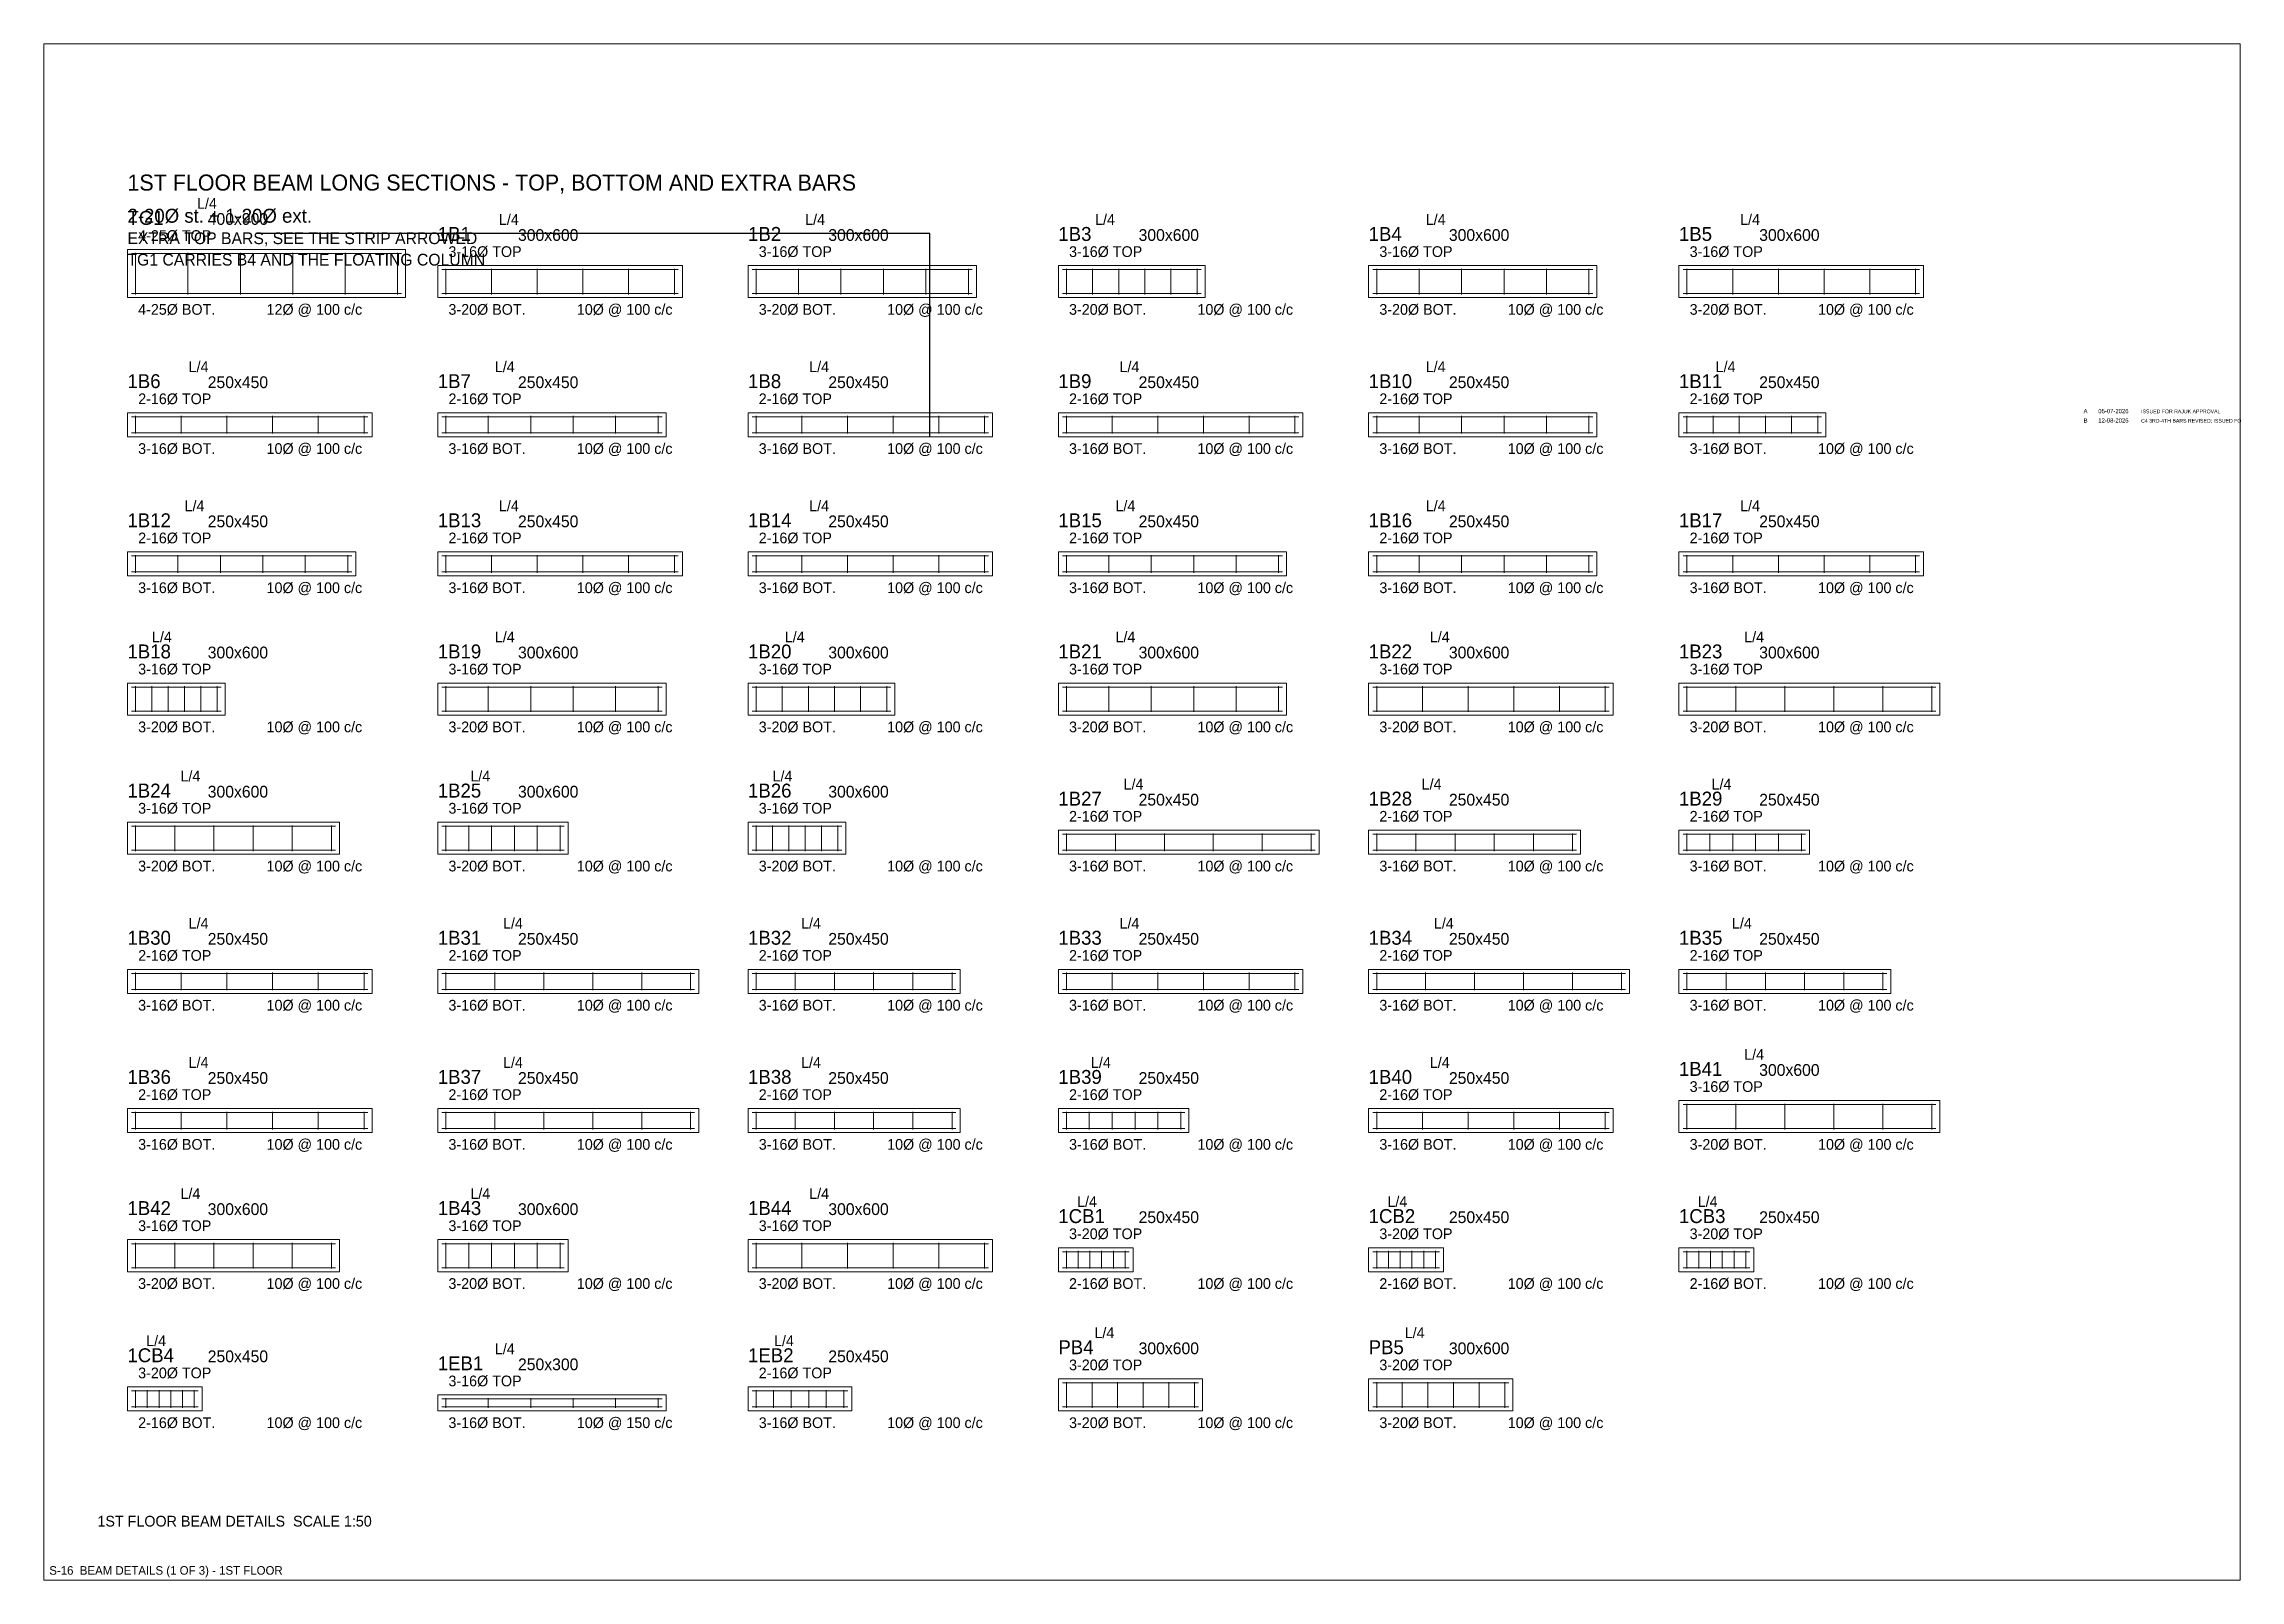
# Model space of a CAD drawing. Extents: x 1000 to 741800, y -207200 to 58400.
# Drawn here: x 1000 to 83100, y -137800 to -80400 of the extents above; entities that cross this region are included whole.
import ezdxf

# ---------------------------------------------------------------- set-up
doc = ezdxf.new("R2010")
doc.units = 0
doc.layers.get('0').update_dxf_attribs({"lineweight": 0, "plot": 0})
for name, color, linetype, lineweight, plot in [('Beam Line', 4, 'Continuous', 0, False), ('Dimension', 6, 'Continuous', 0, False), ('Rod-1', 6, 'Continuous', 0, False), ('Rod-2', 2, 'Continuous', 0, False), ('Rod-Stirrup', 3, 'Continuous', 0, False), ('Sheet', 7, 'Continuous', 0, False), ('Text-1', 7, 'Continuous', 0, False), ('Text-2', 7, 'Continuous', 0, False), ('TITLE', 7, 'Continuous', 0, False)]:
    doc.layers.add(name, color=color, linetype=linetype, lineweight=lineweight, plot=plot)
doc.styles.add('OpenSansCondensed-Light', font='OpenSansCondensed-Light.ttf')
doc.dimstyles.new('EZDXF', dxfattribs={"dimtxt": 0.25, "dimasz": 0.175, "dimexe": 0.375, "dimexo": 0.125, "dimgap": 0.1, "dimtad": 1, "dimlfac": 100, "dimzin": 12, "dimdsep": 46, "dimtxsty": 'OpenSansCondensed-Light', "dimblk": 'ARCHTICK', "dimcen": 2.5, "dimclrd": 256, "dimclre": 256, "dimclrt": 256, "dimazin": 3, "dimtfac": 0.5, "dimtmove": 2, "dimatfit": 3})

msp = doc.modelspace()

# ---------------------------------------------------------------- texts
at = {"layer": 'Sheet'}
for s, height, p in [('1ST FLOOR BEAM LONG SECTIONS - TOP, BOTTOM AND EXTRA BARS', 600, (4123, -85880)), ('1ST FLOOR BEAM DETAILS  SCALE 1:50', 400, (3000, -135800)), ('S-16  BEAM DETAILS (1 OF 3) - 1ST FLOOR', 320, (1200, -137600))]:
    msp.add_text(s, height=height, dxfattribs=at).set_placement(p)
at = {"layer": 'Text-1'}
for s, height, p in [('TG1', 520, (4123, -87160)), ('400x900', 440, (7123, -87160)), ('1B1', 520, (15723, -87760)), ('300x600', 440, (18723, -87760)), ('1B2', 520, (27323, -87760)), ('300x600', 440, (30323, -87760)), ('1B3', 520, (38923, -87760)), ('300x600', 440, (41923, -87760)), ('1B4', 520, (50523, -87760)), ('300x600', 440, (53523, -87760)), ('1B5', 520, (62123, -87760)), ('300x600', 440, (65123, -87760)), ('1B6', 520, (4123, -93260)), ('1B7', 520, (15723, -93260)), ('1B8', 520, (27323, -93260)), ('1B9', 520, (38923, -93260)), ('1B10', 520, (50523, -93260)), ('1B11', 520, (62123, -93260)), ('250x450', 440, (7123, -93260)), ('250x450', 440, (18723, -93260)), ('250x450', 440, (30323, -93260)), ('250x450', 440, (41923, -93260)), ('250x450', 440, (53523, -93260)), ('250x450', 440, (65123, -93260)), ('1B12', 520, (4123, -98460)), ('250x450', 440, (7123, -98460)), ('1B13', 520, (15723, -98460)), ('250x450', 440, (18723, -98460)), ('1B14', 520, (27323, -98460)), ('250x450', 440, (30323, -98460)), ('1B15', 520, (38923, -98460)), ('250x450', 440, (41923, -98460)), ('1B16', 520, (50523, -98460)), ('250x450', 440, (53523, -98460)), ('1B17', 520, (62123, -98460)), ('250x450', 440, (65123, -98460)), ('1B18', 520, (4123, -103360)), ('300x600', 440, (7123, -103360)), ('1B19', 520, (15723, -103360)), ('300x600', 440, (18723, -103360)), ('1B20', 520, (27323, -103360)), ('300x600', 440, (30323, -103360)), ('1B21', 520, (38923, -103360)), ('300x600', 440, (41923, -103360)), ('1B22', 520, (50523, -103360)), ('300x600', 440, (53523, -103360)), ('1B23', 520, (62123, -103360)), ('300x600', 440, (65123, -103360)), ('1B24', 520, (4123, -108560)), ('300x600', 440, (7123, -108560)), ('1B25', 520, (15723, -108560)), ('300x600', 440, (18723, -108560)), ('1B26', 520, (27323, -108560)), ('300x600', 440, (30323, -108560)), ('1B27', 520, (38923, -108860)), ('1B28', 520, (50523, -108860)), ('1B29', 520, (62123, -108860)), ('250x450', 440, (41923, -108860)), ('250x450', 440, (53523, -108860)), ('250x450', 440, (65123, -108860)), ('1B30', 520, (4123, -114060)), ('250x450', 440, (7123, -114060)), ('1B31', 520, (15723, -114060)), ('250x450', 440, (18723, -114060)), ('1B32', 520, (27323, -114060)), ('250x450', 440, (30323, -114060)), ('1B33', 520, (38923, -114060)), ('250x450', 440, (41923, -114060)), ('1B34', 520, (50523, -114060)), ('250x450', 440, (53523, -114060)), ('1B35', 520, (62123, -114060)), ('250x450', 440, (65123, -114060)), ('1B36', 520, (4123, -119260)), ('250x450', 440, (7123, -119260)), ('1B37', 520, (15723, -119260)), ('250x450', 440, (18723, -119260)), ('1B38', 520, (27323, -119260)), ('250x450', 440, (30323, -119260)), ('1B39', 520, (38923, -119260)), ('250x450', 440, (41923, -119260)), ('1B40', 520, (50523, -119260)), ('250x450', 440, (53523, -119260)), ('1B41', 520, (62123, -118960)), ('300x600', 440, (65123, -118960)), ('1B42', 520, (4123, -124160)), ('300x600', 440, (7123, -124160)), ('1B43', 520, (15723, -124160)), ('300x600', 440, (18723, -124160)), ('1B44', 520, (27323, -124160)), ('300x600', 440, (30323, -124160)), ('1CB1', 520, (38923, -124460)), ('1CB2', 520, (50523, -124460)), ('1CB3', 520, (62123, -124460)), ('250x450', 440, (41923, -124460)), ('250x450', 440, (53523, -124460)), ('250x450', 440, (65123, -124460)), ('PB4', 520, (38923, -129360)), ('PB5', 520, (50523, -129360)), ('1CB4', 520, (4123, -129660)), ('250x450', 440, (7123, -129660)), ('1EB1', 520, (15723, -129960)), ('250x300', 440, (18723, -129960)), ('1EB2', 520, (27323, -129660)), ('250x450', 440, (30323, -129660)), ('300x600', 440, (41923, -129360)), ('300x600', 440, (53523, -129360))]:
    msp.add_text(s, height=height, dxfattribs=at).set_placement(p)
at = {"layer": 'Text-2'}
for s, height, p in [('L/4', 400, (6723, -86560)), ('2-20%%C st. + 1-20%%C ext.', 520, (4123, -87080)), ('L/4', 400, (18009, -87160)), ('L/4', 400, (29457, -87160)), ('L/4', 400, (40295, -87160)), ('L/4', 400, (52657, -87160)), ('L/4', 400, (64409, -87160)), ('EXTRA TOP BARS, SEE THE STRIP ARROWED', 440, (4123, -87880)), ('4-25%%C TOP', 400, (4523, -87760)), ('TG1 CARRIES B4 AND THE FLOATING COLUMN', 440, (4123, -88680)), ('3-16%%C TOP', 400, (16123, -88360)), ('3-16%%C TOP', 400, (27723, -88360)), ('3-16%%C TOP', 400, (39323, -88360)), ('3-16%%C TOP', 400, (50923, -88360)), ('3-16%%C TOP', 400, (62523, -88360)), ('4-25%%C BOT.', 400, (4523, -90520)), ('12%%C @ 100 c/c', 400, (9323, -90520)), ('3-20%%C BOT.', 400, (16123, -90520)), ('10%%C @ 100 c/c', 400, (20923, -90520)), ('3-20%%C BOT.', 400, (27723, -90520)), ('10%%C @ 100 c/c', 400, (32523, -90520)), ('3-20%%C BOT.', 400, (39323, -90520)), ('10%%C @ 100 c/c', 400, (44123, -90520)), ('3-20%%C BOT.', 400, (50923, -90520)), ('10%%C @ 100 c/c', 400, (55723, -90520)), ('3-20%%C BOT.', 400, (62523, -90520)), ('10%%C @ 100 c/c', 400, (67323, -90520)), ('L/4', 400, (6409, -92660)), ('L/4', 400, (17857, -92660)), ('L/4', 400, (29609, -92660)), ('L/4', 400, (41209, -92660)), ('L/4', 400, (52657, -92660)), ('L/4', 400, (63495, -92660)), ('2-16%%C TOP', 400, (4523, -93860)), ('2-16%%C TOP', 400, (16123, -93860)), ('2-16%%C TOP', 400, (27723, -93860)), ('2-16%%C TOP', 400, (39323, -93860)), ('2-16%%C TOP', 400, (50923, -93860)), ('2-16%%C TOP', 400, (62523, -93860)), ('3-16%%C BOT.', 400, (4523, -95720)), ('10%%C @ 100 c/c', 400, (9323, -95720)), ('3-16%%C BOT.', 400, (16123, -95720)), ('10%%C @ 100 c/c', 400, (20923, -95720)), ('3-16%%C BOT.', 400, (27723, -95720)), ('10%%C @ 100 c/c', 400, (32523, -95720)), ('3-16%%C BOT.', 400, (39323, -95720)), ('10%%C @ 100 c/c', 400, (44123, -95720)), ('3-16%%C BOT.', 400, (50923, -95720)), ('10%%C @ 100 c/c', 400, (55723, -95720)), ('3-16%%C BOT.', 400, (62523, -95720)), ('10%%C @ 100 c/c', 400, (67323, -95720)), ('L/4', 400, (6257, -97860)), ('L/4', 400, (18009, -97860)), ('L/4', 400, (29609, -97860)), ('L/4', 400, (41057, -97860)), ('L/4', 400, (52657, -97860)), ('L/4', 400, (64409, -97860)), ('2-16%%C TOP', 400, (4523, -99060)), ('2-16%%C TOP', 400, (16123, -99060)), ('2-16%%C TOP', 400, (27723, -99060)), ('2-16%%C TOP', 400, (39323, -99060)), ('2-16%%C TOP', 400, (50923, -99060)), ('2-16%%C TOP', 400, (62523, -99060)), ('3-16%%C BOT.', 400, (4523, -100920)), ('10%%C @ 100 c/c', 400, (9323, -100920)), ('3-16%%C BOT.', 400, (16123, -100920)), ('10%%C @ 100 c/c', 400, (20923, -100920)), ('3-16%%C BOT.', 400, (27723, -100920)), ('10%%C @ 100 c/c', 400, (32523, -100920)), ('3-16%%C BOT.', 400, (39323, -100920)), ('10%%C @ 100 c/c', 400, (44123, -100920)), ('3-16%%C BOT.', 400, (50923, -100920)), ('10%%C @ 100 c/c', 400, (55723, -100920)), ('3-16%%C BOT.', 400, (62523, -100920)), ('10%%C @ 100 c/c', 400, (67323, -100920)), ('L/4', 400, (5038, -102760)), ('L/4', 400, (17857, -102760)), ('L/4', 400, (28695, -102760)), ('L/4', 400, (41057, -102760)), ('L/4', 400, (52809, -102760)), ('L/4', 400, (64562, -102760)), ('3-16%%C TOP', 400, (4523, -103960)), ('3-16%%C TOP', 400, (16123, -103960)), ('3-16%%C TOP', 400, (27723, -103960)), ('3-16%%C TOP', 400, (39323, -103960)), ('3-16%%C TOP', 400, (50923, -103960)), ('3-16%%C TOP', 400, (62523, -103960)), ('3-20%%C BOT.', 400, (4523, -106120)), ('10%%C @ 100 c/c', 400, (9323, -106120)), ('3-20%%C BOT.', 400, (16123, -106120)), ('10%%C @ 100 c/c', 400, (20923, -106120)), ('3-20%%C BOT.', 400, (27723, -106120)), ('10%%C @ 100 c/c', 400, (32523, -106120)), ('3-20%%C BOT.', 400, (39323, -106120)), ('10%%C @ 100 c/c', 400, (44123, -106120)), ('3-20%%C BOT.', 400, (50923, -106120)), ('10%%C @ 100 c/c', 400, (55723, -106120)), ('3-20%%C BOT.', 400, (62523, -106120)), ('10%%C @ 100 c/c', 400, (67323, -106120)), ('L/4', 400, (6104, -107960)), ('L/4', 400, (16942, -107960)), ('L/4', 400, (28238, -107960)), ('L/4', 400, (41362, -108260)), ('L/4', 400, (52504, -108260)), ('L/4', 400, (63342, -108260)), ('3-16%%C TOP', 400, (4523, -109160)), ('3-16%%C TOP', 400, (16123, -109160)), ('3-16%%C TOP', 400, (27723, -109160)), ('2-16%%C TOP', 400, (39323, -109460)), ('2-16%%C TOP', 400, (50923, -109460)), ('2-16%%C TOP', 400, (62523, -109460)), ('3-20%%C BOT.', 400, (4523, -111320)), ('10%%C @ 100 c/c', 400, (9323, -111320)), ('3-20%%C BOT.', 400, (16123, -111320)), ('10%%C @ 100 c/c', 400, (20923, -111320)), ('3-20%%C BOT.', 400, (27723, -111320)), ('10%%C @ 100 c/c', 400, (32523, -111320)), ('3-16%%C BOT.', 400, (39323, -111320)), ('10%%C @ 100 c/c', 400, (44123, -111320)), ('3-16%%C BOT.', 400, (50923, -111320)), ('10%%C @ 100 c/c', 400, (55723, -111320)), ('3-16%%C BOT.', 400, (62523, -111320)), ('10%%C @ 100 c/c', 400, (67323, -111320)), ('L/4', 400, (6409, -113460)), ('L/4', 400, (18162, -113460)), ('L/4', 400, (29304, -113460)), ('L/4', 400, (41209, -113460)), ('L/4', 400, (52962, -113460)), ('L/4', 400, (64104, -113460)), ('2-16%%C TOP', 400, (4523, -114660)), ('2-16%%C TOP', 400, (16123, -114660)), ('2-16%%C TOP', 400, (27723, -114660)), ('2-16%%C TOP', 400, (39323, -114660)), ('2-16%%C TOP', 400, (50923, -114660)), ('2-16%%C TOP', 400, (62523, -114660)), ('3-16%%C BOT.', 400, (4523, -116520)), ('10%%C @ 100 c/c', 400, (9323, -116520)), ('3-16%%C BOT.', 400, (16123, -116520)), ('10%%C @ 100 c/c', 400, (20923, -116520)), ('3-16%%C BOT.', 400, (27723, -116520)), ('10%%C @ 100 c/c', 400, (32523, -116520)), ('3-16%%C BOT.', 400, (39323, -116520)), ('10%%C @ 100 c/c', 400, (44123, -116520)), ('3-16%%C BOT.', 400, (50923, -116520)), ('10%%C @ 100 c/c', 400, (55723, -116520)), ('3-16%%C BOT.', 400, (62523, -116520)), ('10%%C @ 100 c/c', 400, (67323, -116520)), ('L/4', 400, (64562, -118360)), ('L/4', 400, (6409, -118660)), ('L/4', 400, (18162, -118660)), ('L/4', 400, (29304, -118660)), ('L/4', 400, (40142, -118660)), ('L/4', 400, (52809, -118660)), ('2-16%%C TOP', 400, (4523, -119860)), ('2-16%%C TOP', 400, (16123, -119860)), ('2-16%%C TOP', 400, (27723, -119860)), ('2-16%%C TOP', 400, (39323, -119860)), ('2-16%%C TOP', 400, (50923, -119860)), ('3-16%%C TOP', 400, (62523, -119560)), ('3-16%%C BOT.', 400, (4523, -121720)), ('10%%C @ 100 c/c', 400, (9323, -121720)), ('3-16%%C BOT.', 400, (16123, -121720)), ('10%%C @ 100 c/c', 400, (20923, -121720)), ('3-16%%C BOT.', 400, (27723, -121720)), ('10%%C @ 100 c/c', 400, (32523, -121720)), ('3-16%%C BOT.', 400, (39323, -121720)), ('10%%C @ 100 c/c', 400, (44123, -121720)), ('3-16%%C BOT.', 400, (50923, -121720)), ('10%%C @ 100 c/c', 400, (55723, -121720)), ('3-20%%C BOT.', 400, (62523, -121720)), ('10%%C @ 100 c/c', 400, (67323, -121720)), ('L/4', 400, (6104, -123560)), ('L/4', 400, (16942, -123560)), ('L/4', 400, (29609, -123560)), ('L/4', 400, (39623, -123860)), ('L/4', 400, (51223, -123860)), ('L/4', 400, (62823, -123860)), ('3-16%%C TOP', 400, (4523, -124760)), ('3-16%%C TOP', 400, (16123, -124760)), ('3-16%%C TOP', 400, (27723, -124760)), ('3-20%%C TOP', 400, (39323, -125060)), ('3-20%%C TOP', 400, (50923, -125060)), ('3-20%%C TOP', 400, (62523, -125060)), ('3-20%%C BOT.', 400, (4523, -126920)), ('10%%C @ 100 c/c', 400, (9323, -126920)), ('3-20%%C BOT.', 400, (16123, -126920)), ('10%%C @ 100 c/c', 400, (20923, -126920)), ('3-20%%C BOT.', 400, (27723, -126920)), ('10%%C @ 100 c/c', 400, (32523, -126920)), ('2-16%%C BOT.', 400, (39323, -126920)), ('10%%C @ 100 c/c', 400, (44123, -126920)), ('2-16%%C BOT.', 400, (50923, -126920)), ('10%%C @ 100 c/c', 400, (55723, -126920)), ('2-16%%C BOT.', 400, (62523, -126920)), ('10%%C @ 100 c/c', 400, (67323, -126920)), ('L/4', 400, (4823, -129060)), ('L/4', 400, (28293, -129060)), ('L/4', 400, (40271, -128760)), ('L/4', 400, (51871, -128760)), ('L/4', 400, (17857, -129360)), ('3-20%%C TOP', 400, (39323, -129960)), ('3-20%%C TOP', 400, (50923, -129960)), ('3-20%%C TOP', 400, (4523, -130260)), ('3-16%%C TOP', 400, (16123, -130560)), ('2-16%%C TOP', 400, (27723, -130260)), ('2-16%%C BOT.', 400, (4523, -132120)), ('10%%C @ 100 c/c', 400, (9323, -132120)), ('3-16%%C BOT.', 400, (16123, -132120)), ('10%%C @ 150 c/c', 400, (20923, -132120)), ('3-16%%C BOT.', 400, (27723, -132120)), ('10%%C @ 100 c/c', 400, (32523, -132120)), ('3-20%%C BOT.', 400, (39323, -132120)), ('10%%C @ 100 c/c', 400, (44123, -132120)), ('3-20%%C BOT.', 400, (50923, -132120)), ('10%%C @ 100 c/c', 400, (55723, -132120))]:
    msp.add_text(s, height=height, dxfattribs=at).set_placement(p)
at = {"layer": 'TITLE'}
for s, height, p in [('A', 160, (77250, -94200)), ('B', 160, (77250, -94550)), ('05-07-2026', 160, (77800, -94200)), ('12-08-2026', 160, (77800, -94550)), ('C4 3RD-4TH BARS REVISED; ISSUED FO', 140, (79400, -94550)), ('ISSUED FOR RAJUK APPROVAL', 140, (79400, -94200))]:
    msp.add_text(s, height=height, dxfattribs=at).set_placement(p)

# ---------------------------------------------------------------- blocks, each defined once
blk = doc.blocks.new('_ARCHTICK')
at = {"linetype": 'ByBlock', "const_width": 0.15}
blk.add_lwpolyline([(-0.5, -0.5), (0.5, 0.5)], dxfattribs=at)

# ---------------------------------------------------------------- linework, layer by layer
at = {"layer": 'Beam Line'}
for points in [[(4123, -89880), (14523, -89880), (14523, -88080), (4123, -88080)], [(15723, -89880), (24867, -89880), (24867, -88680), (15723, -88680)], [(27323, -89880), (35858, -89880), (35858, -88680), (27323, -88680)], [(38923, -89880), (44410, -89880), (44410, -88680), (38923, -88680)], [(50523, -89880), (59058, -89880), (59058, -88680), (50523, -88680)], [(62123, -89880), (71267, -89880), (71267, -88680), (62123, -88680)], [(4123, -95080), (13267, -95080), (13267, -94180), (4123, -94180)], [(15723, -95080), (24258, -95080), (24258, -94180), (15723, -94180)], [(27323, -95080), (36467, -95080), (36467, -94180), (27323, -94180)], [(38923, -95080), (48067, -95080), (48067, -94180), (38923, -94180)], [(50523, -95080), (59058, -95080), (59058, -94180), (50523, -94180)], [(62123, -95080), (67610, -95080), (67610, -94180), (62123, -94180)], [(4123, -100280), (12658, -100280), (12658, -99380), (4123, -99380)], [(15723, -100280), (24867, -100280), (24867, -99380), (15723, -99380)], [(27323, -100280), (36467, -100280), (36467, -99380), (27323, -99380)], [(38923, -100280), (47458, -100280), (47458, -99380), (38923, -99380)], [(50523, -100280), (59058, -100280), (59058, -99380), (50523, -99380)], [(62123, -100280), (71267, -100280), (71267, -99380), (62123, -99380)], [(4123, -105480), (7781, -105480), (7781, -104280), (4123, -104280)], [(15723, -105480), (24258, -105480), (24258, -104280), (15723, -104280)], [(27323, -105480), (32810, -105480), (32810, -104280), (27323, -104280)], [(38923, -105480), (47458, -105480), (47458, -104280), (38923, -104280)], [(50523, -105480), (59667, -105480), (59667, -104280), (50523, -104280)], [(62123, -105480), (71877, -105480), (71877, -104280), (62123, -104280)], [(4123, -110680), (12048, -110680), (12048, -109480), (4123, -109480)], [(15723, -110680), (20600, -110680), (20600, -109480), (15723, -109480)], [(27323, -110680), (30981, -110680), (30981, -109480), (27323, -109480)], [(38923, -110680), (48677, -110680), (48677, -109780), (38923, -109780)], [(50523, -110680), (58448, -110680), (58448, -109780), (50523, -109780)], [(62123, -110680), (67000, -110680), (67000, -109780), (62123, -109780)], [(4123, -115880), (13267, -115880), (13267, -114980), (4123, -114980)], [(15723, -115880), (25477, -115880), (25477, -114980), (15723, -114980)], [(27323, -115880), (35248, -115880), (35248, -114980), (27323, -114980)], [(38923, -115880), (48067, -115880), (48067, -114980), (38923, -114980)], [(50523, -115880), (60277, -115880), (60277, -114980), (50523, -114980)], [(62123, -115880), (70048, -115880), (70048, -114980), (62123, -114980)], [(4123, -121080), (13267, -121080), (13267, -120180), (4123, -120180)], [(15723, -121080), (25477, -121080), (25477, -120180), (15723, -120180)], [(27323, -121080), (35248, -121080), (35248, -120180), (27323, -120180)], [(38923, -121080), (43800, -121080), (43800, -120180), (38923, -120180)], [(50523, -121080), (59667, -121080), (59667, -120180), (50523, -120180)], [(62123, -121080), (71877, -121080), (71877, -119880), (62123, -119880)], [(4123, -126280), (12048, -126280), (12048, -125080), (4123, -125080)], [(15723, -126280), (20600, -126280), (20600, -125080), (15723, -125080)], [(27323, -126280), (36467, -126280), (36467, -125080), (27323, -125080)], [(38923, -126280), (41721, -126280), (41721, -125380), (38923, -125380)], [(50523, -126280), (53321, -126280), (53321, -125380), (50523, -125380)], [(62123, -126280), (64921, -126280), (64921, -125380), (62123, -125380)], [(38923, -131480), (44316, -131480), (44316, -130280), (38923, -130280)], [(50523, -131480), (55916, -131480), (55916, -130280), (50523, -130280)], [(4123, -131480), (6921, -131480), (6921, -130580), (4123, -130580)], [(15723, -131480), (24258, -131480), (24258, -130880), (15723, -130880)], [(27323, -131480), (31203, -131480), (31203, -130580), (27323, -130580)]]:
    msp.add_lwpolyline(points, close=True, dxfattribs=at)
at = {"layer": 'Rod-1'}
for p, q in [((4275, -88232), (14371, -88232)), ((15875, -88832), (24715, -88832)), ((27475, -88832), (35706, -88832)), ((39075, -88832), (44258, -88832)), ((50675, -88832), (58906, -88832)), ((62275, -88832), (71115, -88832)), ((4275, -94332), (13115, -94332)), ((15875, -94332), (24106, -94332)), ((27475, -94332), (36315, -94332)), ((39075, -94332), (47915, -94332)), ((50675, -94332), (58906, -94332)), ((62275, -94332), (67458, -94332)), ((4275, -99532), (12506, -99532)), ((15875, -99532), (24715, -99532)), ((27475, -99532), (36315, -99532)), ((39075, -99532), (47306, -99532)), ((50675, -99532), (58906, -99532)), ((62275, -99532), (71115, -99532)), ((4275, -104432), (7629, -104432)), ((15875, -104432), (24106, -104432)), ((27475, -104432), (32658, -104432)), ((39075, -104432), (47306, -104432)), ((50675, -104432), (59515, -104432)), ((62275, -104432), (71725, -104432)), ((4275, -109632), (11896, -109632)), ((15875, -109632), (20448, -109632)), ((27475, -109632), (30829, -109632)), ((39075, -109932), (48525, -109932)), ((50675, -109932), (58296, -109932)), ((62275, -109932), (66848, -109932)), ((4275, -115132), (13115, -115132)), ((15875, -115132), (25325, -115132)), ((27475, -115132), (35096, -115132)), ((39075, -115132), (47915, -115132)), ((50675, -115132), (60125, -115132)), ((62275, -115132), (69896, -115132)), ((4275, -120332), (13115, -120332)), ((15875, -120332), (25325, -120332)), ((27475, -120332), (35096, -120332)), ((39075, -120332), (43648, -120332)), ((50675, -120332), (59515, -120332)), ((62275, -120032), (71725, -120032)), ((4275, -125232), (11896, -125232)), ((15875, -125232), (20448, -125232)), ((27475, -125232), (36315, -125232)), ((39075, -125532), (41569, -125532)), ((50675, -125532), (53169, -125532)), ((62275, -125532), (64769, -125532)), ((39075, -130432), (44164, -130432)), ((50675, -130432), (55764, -130432)), ((4275, -130732), (6769, -130732)), ((15875, -131032), (24106, -131032)), ((27475, -130732), (31051, -130732))]:
    msp.add_line(p, q, dxfattribs=at)
at = {"layer": 'Rod-2'}
for p, q in [((4275, -89728), (14371, -89728)), ((15875, -89728), (24715, -89728)), ((27475, -89728), (35706, -89728)), ((39075, -89728), (44258, -89728)), ((50675, -89728), (58906, -89728)), ((62275, -89728), (71115, -89728)), ((4275, -94928), (13115, -94928)), ((15875, -94928), (24106, -94928)), ((27475, -94928), (36315, -94928)), ((39075, -94928), (47915, -94928)), ((50675, -94928), (58906, -94928)), ((62275, -94928), (67458, -94928)), ((4275, -100128), (12506, -100128)), ((15875, -100128), (24715, -100128)), ((27475, -100128), (36315, -100128)), ((39075, -100128), (47306, -100128)), ((50675, -100128), (58906, -100128)), ((62275, -100128), (71115, -100128)), ((4275, -105328), (7629, -105328)), ((15875, -105328), (24106, -105328)), ((27475, -105328), (32658, -105328)), ((39075, -105328), (47306, -105328)), ((50675, -105328), (59515, -105328)), ((62275, -105328), (71725, -105328)), ((4275, -110528), (11896, -110528)), ((15875, -110528), (20448, -110528)), ((27475, -110528), (30829, -110528)), ((39075, -110528), (48525, -110528)), ((50675, -110528), (58296, -110528)), ((62275, -110528), (66848, -110528)), ((4275, -115728), (13115, -115728)), ((15875, -115728), (25325, -115728)), ((27475, -115728), (35096, -115728)), ((39075, -115728), (47915, -115728)), ((50675, -115728), (60125, -115728)), ((62275, -115728), (69896, -115728)), ((4275, -120928), (13115, -120928)), ((15875, -120928), (25325, -120928)), ((27475, -120928), (35096, -120928)), ((39075, -120928), (43648, -120928)), ((50675, -120928), (59515, -120928)), ((62275, -120928), (71725, -120928)), ((4275, -126128), (11896, -126128)), ((15875, -126128), (20448, -126128)), ((27475, -126128), (36315, -126128)), ((39075, -126128), (41569, -126128)), ((50675, -126128), (53169, -126128)), ((62275, -126128), (64769, -126128)), ((4275, -131328), (6769, -131328)), ((15875, -131328), (24106, -131328)), ((27475, -131328), (31051, -131328)), ((39075, -131328), (44164, -131328)), ((50675, -131328), (55764, -131328))]:
    msp.add_line(p, q, dxfattribs=at)
at = {"layer": 'Rod-Stirrup'}
for p, q in [((4423, -89760), (4423, -88200)), ((6383, -89760), (6383, -88200)), ((8343, -89760), (8343, -88200)), ((10303, -89760), (10303, -88200)), ((12263, -89760), (12263, -88200)), ((14223, -89760), (14223, -88200)), ((16023, -89760), (16023, -88800)), ((17732, -89760), (17732, -88800)), ((19441, -89760), (19441, -88800)), ((21150, -89760), (21150, -88800)), ((22858, -89760), (22858, -88800)), ((24567, -89760), (24567, -88800)), ((27623, -89760), (27623, -88800)), ((29210, -89760), (29210, -88800)), ((30797, -89760), (30797, -88800)), ((32384, -89760), (32384, -88800)), ((33971, -89760), (33971, -88800)), ((35558, -89760), (35558, -88800)), ((39223, -89760), (39223, -88800)), ((40200, -89760), (40200, -88800)), ((41178, -89760), (41178, -88800)), ((42155, -89760), (42155, -88800)), ((43132, -89760), (43132, -88800)), ((44110, -89760), (44110, -88800)), ((50823, -89760), (50823, -88800)), ((52410, -89760), (52410, -88800)), ((53997, -89760), (53997, -88800)), ((55584, -89760), (55584, -88800)), ((57171, -89760), (57171, -88800)), ((58758, -89760), (58758, -88800)), ((62423, -89760), (62423, -88800)), ((64132, -89760), (64132, -88800)), ((65841, -89760), (65841, -88800)), ((67550, -89760), (67550, -88800)), ((69258, -89760), (69258, -88800)), ((70967, -89760), (70967, -88800)), ((4423, -94960), (4423, -94300)), ((6132, -94960), (6132, -94300)), ((7841, -94960), (7841, -94300)), ((9550, -94960), (9550, -94300)), ((11258, -94960), (11258, -94300)), ((12967, -94960), (12967, -94300)), ((16023, -94960), (16023, -94300)), ((17610, -94960), (17610, -94300)), ((19197, -94960), (19197, -94300)), ((20784, -94960), (20784, -94300)), ((22371, -94960), (22371, -94300)), ((23958, -94960), (23958, -94300)), ((27623, -94960), (27623, -94300)), ((29332, -94960), (29332, -94300)), ((31041, -94960), (31041, -94300)), ((32750, -94960), (32750, -94300)), ((34458, -94960), (34458, -94300)), ((36167, -94960), (36167, -94300)), ((39223, -94960), (39223, -94300)), ((40932, -94960), (40932, -94300)), ((42641, -94960), (42641, -94300)), ((44350, -94960), (44350, -94300)), ((46058, -94960), (46058, -94300)), ((47767, -94960), (47767, -94300)), ((50823, -94960), (50823, -94300)), ((52410, -94960), (52410, -94300)), ((53997, -94960), (53997, -94300)), ((55584, -94960), (55584, -94300)), ((57171, -94960), (57171, -94300)), ((58758, -94960), (58758, -94300)), ((62423, -94960), (62423, -94300)), ((63400, -94960), (63400, -94300)), ((64378, -94960), (64378, -94300)), ((65355, -94960), (65355, -94300)), ((66332, -94960), (66332, -94300)), ((67310, -94960), (67310, -94300)), ((4423, -100160), (4423, -99500)), ((6010, -100160), (6010, -99500)), ((7597, -100160), (7597, -99500)), ((9184, -100160), (9184, -99500)), ((10771, -100160), (10771, -99500)), ((12358, -100160), (12358, -99500)), ((16023, -100160), (16023, -99500)), ((17732, -100160), (17732, -99500)), ((19441, -100160), (19441, -99500)), ((21150, -100160), (21150, -99500)), ((22858, -100160), (22858, -99500)), ((24567, -100160), (24567, -99500)), ((27623, -100160), (27623, -99500)), ((29332, -100160), (29332, -99500)), ((31041, -100160), (31041, -99500)), ((32750, -100160), (32750, -99500)), ((34458, -100160), (34458, -99500)), ((36167, -100160), (36167, -99500)), ((39223, -100160), (39223, -99500)), ((40810, -100160), (40810, -99500)), ((42397, -100160), (42397, -99500)), ((43984, -100160), (43984, -99500)), ((45571, -100160), (45571, -99500)), ((47158, -100160), (47158, -99500)), ((50823, -100160), (50823, -99500)), ((52410, -100160), (52410, -99500)), ((53997, -100160), (53997, -99500)), ((55584, -100160), (55584, -99500)), ((57171, -100160), (57171, -99500)), ((58758, -100160), (58758, -99500)), ((62423, -100160), (62423, -99500)), ((64132, -100160), (64132, -99500)), ((65841, -100160), (65841, -99500)), ((67550, -100160), (67550, -99500)), ((69258, -100160), (69258, -99500)), ((70967, -100160), (70967, -99500)), ((4423, -105360), (4423, -104400)), ((5035, -105360), (5035, -104400)), ((5646, -105360), (5646, -104400)), ((6258, -105360), (6258, -104400)), ((6869, -105360), (6869, -104400)), ((7481, -105360), (7481, -104400)), ((16023, -105360), (16023, -104400)), ((17610, -105360), (17610, -104400)), ((19197, -105360), (19197, -104400)), ((20784, -105360), (20784, -104400)), ((22371, -105360), (22371, -104400)), ((23958, -105360), (23958, -104400)), ((27623, -105360), (27623, -104400)), ((28600, -105360), (28600, -104400)), ((29578, -105360), (29578, -104400)), ((30555, -105360), (30555, -104400)), ((31532, -105360), (31532, -104400)), ((32510, -105360), (32510, -104400)), ((39223, -105360), (39223, -104400)), ((40810, -105360), (40810, -104400)), ((42397, -105360), (42397, -104400)), ((43984, -105360), (43984, -104400)), ((45571, -105360), (45571, -104400)), ((47158, -105360), (47158, -104400)), ((50823, -105360), (50823, -104400)), ((52532, -105360), (52532, -104400)), ((54241, -105360), (54241, -104400)), ((55950, -105360), (55950, -104400)), ((57658, -105360), (57658, -104400)), ((59367, -105360), (59367, -104400)), ((62423, -105360), (62423, -104400)), ((64254, -105360), (64254, -104400)), ((66085, -105360), (66085, -104400)), ((67915, -105360), (67915, -104400)), ((69746, -105360), (69746, -104400)), ((71577, -105360), (71577, -104400)), ((4423, -110560), (4423, -109600)), ((5888, -110560), (5888, -109600)), ((7353, -110560), (7353, -109600)), ((8818, -110560), (8818, -109600)), ((10283, -110560), (10283, -109600)), ((11748, -110560), (11748, -109600)), ((16023, -110560), (16023, -109600)), ((16879, -110560), (16879, -109600)), ((17734, -110560), (17734, -109600)), ((18589, -110560), (18589, -109600)), ((19445, -110560), (19445, -109600)), ((20300, -110560), (20300, -109600)), ((27623, -110560), (27623, -109600)), ((28235, -110560), (28235, -109600)), ((28846, -110560), (28846, -109600)), ((29458, -110560), (29458, -109600)), ((30069, -110560), (30069, -109600)), ((30681, -110560), (30681, -109600)), ((39223, -110560), (39223, -109900)), ((41054, -110560), (41054, -109900)), ((42885, -110560), (42885, -109900)), ((44715, -110560), (44715, -109900)), ((46546, -110560), (46546, -109900)), ((48377, -110560), (48377, -109900)), ((50823, -110560), (50823, -109900)), ((52288, -110560), (52288, -109900)), ((53753, -110560), (53753, -109900)), ((55218, -110560), (55218, -109900)), ((56683, -110560), (56683, -109900)), ((58148, -110560), (58148, -109900)), ((62423, -110560), (62423, -109900)), ((63279, -110560), (63279, -109900)), ((64134, -110560), (64134, -109900)), ((64989, -110560), (64989, -109900)), ((65845, -110560), (65845, -109900)), ((66700, -110560), (66700, -109900)), ((4423, -115760), (4423, -115100)), ((6132, -115760), (6132, -115100)), ((7841, -115760), (7841, -115100)), ((9550, -115760), (9550, -115100)), ((11258, -115760), (11258, -115100)), ((12967, -115760), (12967, -115100)), ((16023, -115760), (16023, -115100)), ((17854, -115760), (17854, -115100)), ((19685, -115760), (19685, -115100)), ((21515, -115760), (21515, -115100)), ((23346, -115760), (23346, -115100)), ((25177, -115760), (25177, -115100)), ((27623, -115760), (27623, -115100)), ((29088, -115760), (29088, -115100)), ((30553, -115760), (30553, -115100)), ((32018, -115760), (32018, -115100)), ((33483, -115760), (33483, -115100)), ((34948, -115760), (34948, -115100)), ((39223, -115760), (39223, -115100)), ((40932, -115760), (40932, -115100)), ((42641, -115760), (42641, -115100)), ((44350, -115760), (44350, -115100)), ((46058, -115760), (46058, -115100)), ((47767, -115760), (47767, -115100)), ((50823, -115760), (50823, -115100)), ((52654, -115760), (52654, -115100)), ((54485, -115760), (54485, -115100)), ((56315, -115760), (56315, -115100)), ((58146, -115760), (58146, -115100)), ((59977, -115760), (59977, -115100)), ((62423, -115760), (62423, -115100)), ((63888, -115760), (63888, -115100)), ((65353, -115760), (65353, -115100)), ((66818, -115760), (66818, -115100)), ((68283, -115760), (68283, -115100)), ((69748, -115760), (69748, -115100)), ((4423, -120960), (4423, -120300)), ((6132, -120960), (6132, -120300)), ((7841, -120960), (7841, -120300)), ((9550, -120960), (9550, -120300)), ((11258, -120960), (11258, -120300)), ((12967, -120960), (12967, -120300)), ((16023, -120960), (16023, -120300)), ((17854, -120960), (17854, -120300)), ((19685, -120960), (19685, -120300)), ((21515, -120960), (21515, -120300)), ((23346, -120960), (23346, -120300)), ((25177, -120960), (25177, -120300)), ((27623, -120960), (27623, -120300)), ((29088, -120960), (29088, -120300)), ((30553, -120960), (30553, -120300)), ((32018, -120960), (32018, -120300)), ((33483, -120960), (33483, -120300)), ((34948, -120960), (34948, -120300)), ((39223, -120960), (39223, -120300)), ((40079, -120960), (40079, -120300)), ((40934, -120960), (40934, -120300)), ((41789, -120960), (41789, -120300)), ((42645, -120960), (42645, -120300)), ((43500, -120960), (43500, -120300)), ((50823, -120960), (50823, -120300)), ((52532, -120960), (52532, -120300)), ((54241, -120960), (54241, -120300)), ((55950, -120960), (55950, -120300)), ((57658, -120960), (57658, -120300)), ((59367, -120960), (59367, -120300)), ((62423, -120960), (62423, -120000)), ((64254, -120960), (64254, -120000)), ((66085, -120960), (66085, -120000)), ((67915, -120960), (67915, -120000)), ((69746, -120960), (69746, -120000)), ((71577, -120960), (71577, -120000)), ((4423, -126160), (4423, -125200)), ((5888, -126160), (5888, -125200)), ((7353, -126160), (7353, -125200)), ((8818, -126160), (8818, -125200)), ((10283, -126160), (10283, -125200)), ((11748, -126160), (11748, -125200)), ((16023, -126160), (16023, -125200)), ((16879, -126160), (16879, -125200)), ((17734, -126160), (17734, -125200)), ((18589, -126160), (18589, -125200)), ((19445, -126160), (19445, -125200)), ((20300, -126160), (20300, -125200)), ((27623, -126160), (27623, -125200)), ((29332, -126160), (29332, -125200)), ((31041, -126160), (31041, -125200)), ((32750, -126160), (32750, -125200)), ((34458, -126160), (34458, -125200)), ((36167, -126160), (36167, -125200)), ((39223, -126160), (39223, -125500)), ((39663, -126160), (39663, -125500)), ((40102, -126160), (40102, -125500)), ((40542, -126160), (40542, -125500)), ((40982, -126160), (40982, -125500)), ((41421, -126160), (41421, -125500)), ((50823, -126160), (50823, -125500)), ((51263, -126160), (51263, -125500)), ((51702, -126160), (51702, -125500)), ((52142, -126160), (52142, -125500)), ((52582, -126160), (52582, -125500)), ((53021, -126160), (53021, -125500)), ((62423, -126160), (62423, -125500)), ((62863, -126160), (62863, -125500)), ((63302, -126160), (63302, -125500)), ((63742, -126160), (63742, -125500)), ((64182, -126160), (64182, -125500)), ((64621, -126160), (64621, -125500)), ((39223, -131360), (39223, -130400)), ((40182, -131360), (40182, -130400)), ((41140, -131360), (41140, -130400)), ((42099, -131360), (42099, -130400)), ((43058, -131360), (43058, -130400)), ((44016, -131360), (44016, -130400)), ((50823, -131360), (50823, -130400)), ((51782, -131360), (51782, -130400)), ((52740, -131360), (52740, -130400)), ((53699, -131360), (53699, -130400)), ((54658, -131360), (54658, -130400)), ((55616, -131360), (55616, -130400)), ((4423, -131360), (4423, -130700)), ((4863, -131360), (4863, -130700)), ((5302, -131360), (5302, -130700)), ((5742, -131360), (5742, -130700)), ((6182, -131360), (6182, -130700)), ((6621, -131360), (6621, -130700)), ((16023, -131360), (16023, -131000)), ((17610, -131360), (17610, -131000)), ((19197, -131360), (19197, -131000)), ((20784, -131360), (20784, -131000)), ((22371, -131360), (22371, -131000)), ((23958, -131360), (23958, -131000)), ((27623, -131360), (27623, -130700)), ((28279, -131360), (28279, -130700)), ((28935, -131360), (28935, -130700)), ((29591, -131360), (29591, -130700)), ((30247, -131360), (30247, -130700)), ((30903, -131360), (30903, -130700))]:
    msp.add_line(p, q, dxfattribs=at)
at = {"layer": 'Sheet'}
msp.add_lwpolyline([(1000, -137800), (83100, -137800), (83100, -80400), (1000, -80400)], close=True, dxfattribs=at)

msp.set_redraw_order([(e.dxf.handle, doc.entitydb.next_handle()) for e in msp.query("TEXT MTEXT ATTDEF DIMENSION ARC_DIMENSION")])  # texts and dimensions are drawn at this point

# ---------------------------------------------------------------- leaders
at = {"layer": 'Dimension', "has_arrowhead": 0}
msp.add_leader([(34123, -95080), (34123, -87480), (8923, -87480)], dimstyle='EZDXF', dxfattribs=at)

doc.saveas('drawing.dxf')
